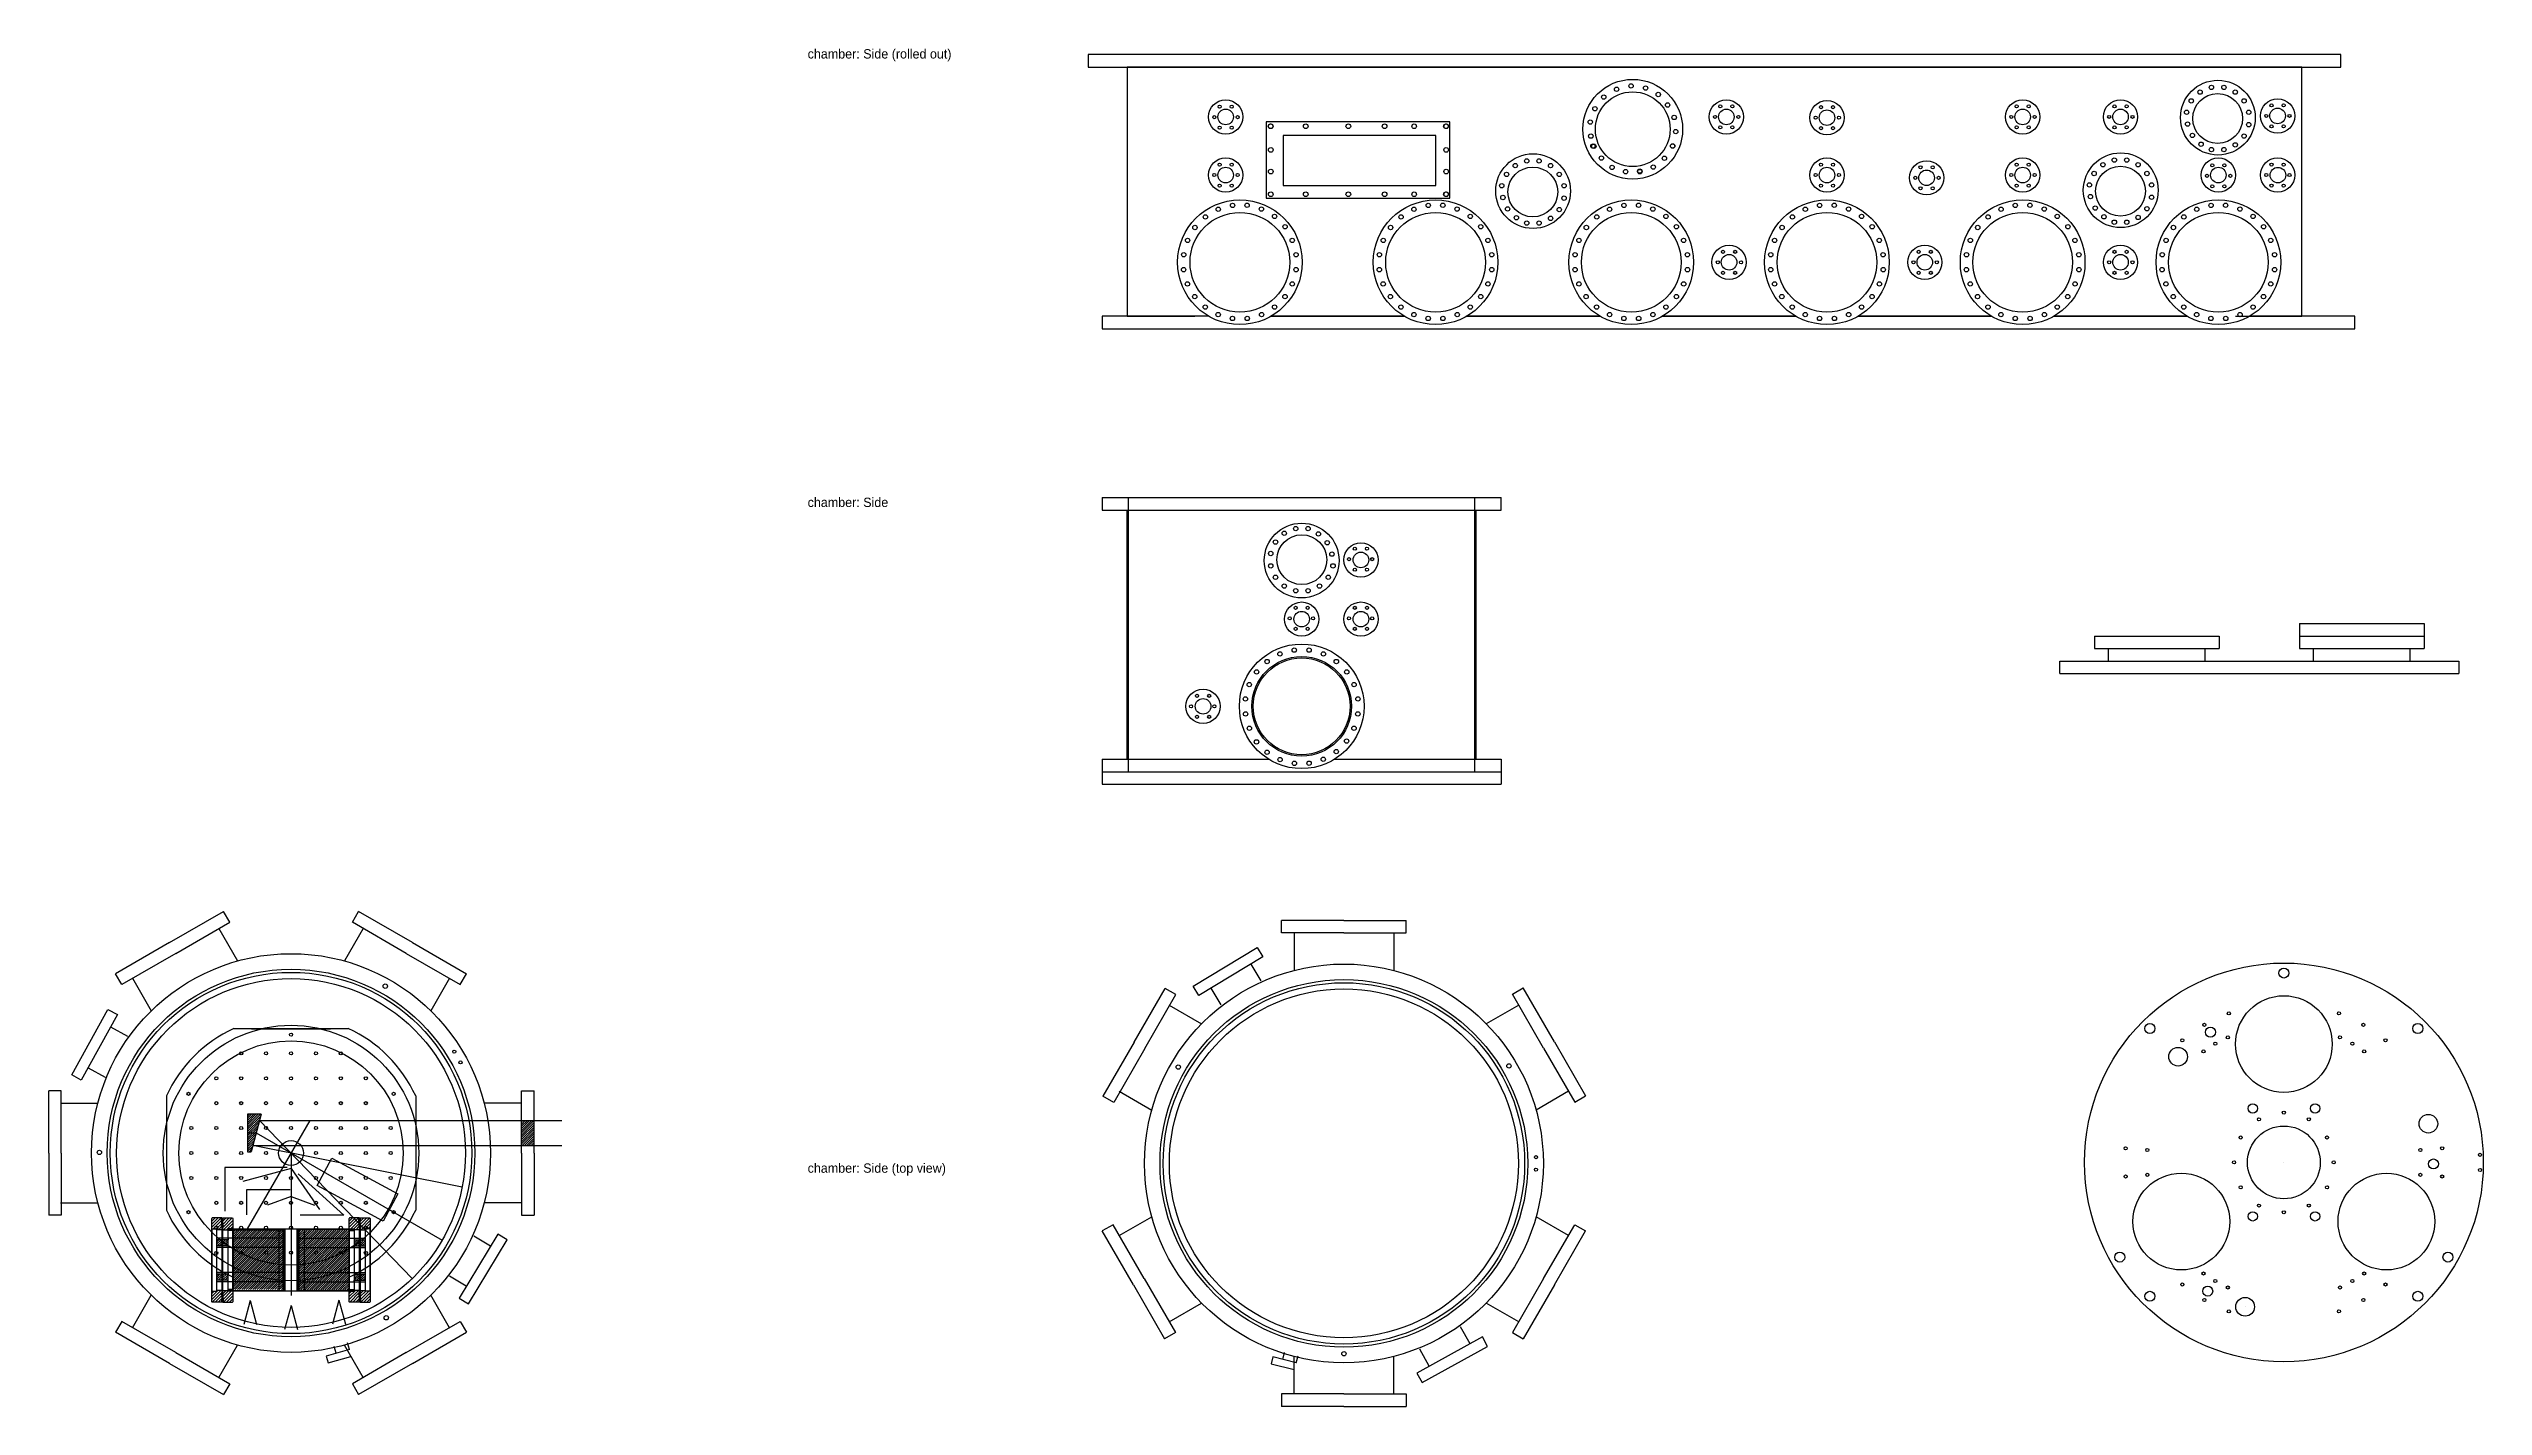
# Model space of a CAD drawing. Header units: inches. Extents: x -116 to 250, y -199 to 80.
# Drawn here: x -116.1 to 79.2, y -29.4 to 79.6 of the extents above; entities that cross this region are included whole.
import ezdxf

# ---------------------------------------------------------------- set-up
doc = ezdxf.new("R2010")
doc.units = ezdxf.units.IN
doc.header["$MEASUREMENT"] = 0
pattern_1 = [(45, (-186.16538, -8.533), (-0.08838835, 0.08838835), [])]
pattern_2 = [(225, (-7.09559, -26.71678), (0.08838835, -0.08838835), [])]

msp = doc.modelspace()

# ---------------------------------------------------------------- texts
at = {"char_height": 0.75, "attachment_point": 1}
for s, insert in [('chamber: Side (rolled out)', (-55.18459, 79.56784)), ('chamber: Side', (-55.18459, 43.56784)), ('chamber: Side (top view)', (-55.18459, -9.87016))]:
    msp.add_mtext_dynamic_manual_height_columns(s, width=50.7552912, gutter_width=1, heights=[0], dxfattribs=dict(at, insert=insert))

# ---------------------------------------------------------------- hatches: boundary and pattern name
h = msp.add_hatch()
h.set_pattern_fill('ANSI31', color=256)
h.paths.add_polyline_path([(-99.01699, -5.92868), (-100.11699, -5.92868), (-100.11699, -7.42868), (-99.41699, -7.42868)])
h.paths.add_polyline_path([(-99.41699, -7.42868), (-100.11699, -7.42868), (-100.11699, -8.92868), (-99.81699, -8.92868)])
h.paths.add_polyline_path([(-77.13049, -6.42868), (-78.13049, -6.42868), (-78.13049, -8.42868), (-77.13049, -8.42868)])
h = msp.add_hatch()
h.set_pattern_fill('ANSI31', color=1)
h.set_pattern_definition(pattern_1)
h.paths.add_polyline_path([(-97.28349, -15.25009), (-101.28349, -15.25009), (-101.28349, -15.87509), (-97.28349, -15.87509)])
h.paths.add_polyline_path([(-97.28349, -15.87509), (-101.28349, -15.87509), (-101.28349, -16.62509), (-97.28349, -16.62509)])
h.paths.add_polyline_path([(-97.28349, -16.62509), (-101.28349, -16.62509), (-101.28349, -17.62509), (-97.28349, -17.62509)])
h.paths.add_polyline_path([(-97.28349, -17.62509), (-101.28349, -17.62509), (-101.28349, -18.62509), (-97.28349, -18.62509)])
h.paths.add_polyline_path([(-97.28349, -18.62509), (-101.28349, -18.62509), (-101.28349, -19.37509), (-97.28349, -19.37509)])
h.paths.add_polyline_path([(-97.28349, -19.37509), (-101.28349, -19.37509), (-101.28349, -20.00008), (-97.28349, -20.00008)])
h = msp.add_hatch()
h.set_pattern_fill('ANSI31', color=1, angle=180)
h.set_pattern_definition(pattern_2)
h.paths.add_polyline_path([(-95.97749, -19.99969), (-91.97749, -19.99969), (-91.97749, -19.37469), (-95.97749, -19.37469)])
h.paths.add_polyline_path([(-95.97749, -19.37469), (-91.97749, -19.37469), (-91.97749, -18.62469), (-95.97749, -18.62469)])
h.paths.add_polyline_path([(-95.97749, -18.62469), (-91.97749, -18.62469), (-91.97749, -17.62469), (-95.97749, -17.62469)])
h.paths.add_polyline_path([(-95.97749, -17.62469), (-91.97749, -17.62469), (-91.97749, -16.62469), (-95.97749, -16.62469)])
h.paths.add_polyline_path([(-95.97749, -16.62469), (-91.97749, -16.62469), (-91.97749, -15.87469), (-95.97749, -15.87469)])
h.paths.add_polyline_path([(-95.97749, -15.87469), (-91.97749, -15.87469), (-91.97749, -15.2497), (-95.97749, -15.2497)])
h = msp.add_hatch()
h.set_pattern_fill('ANSI31', color=256)
h.set_pattern_definition(pattern_1)
h.paths.add_polyline_path([(-102.09349, -16.50009), (-101.68349, -16.50009), (-101.68349, -16.00009), (-102.09349, -16.00009)])
h.paths.add_polyline_path([(-102.19349, -16.50009), (-102.19349, -16.00009), (-102.60349, -16.00009), (-102.60349, -16.50009)])
h.paths.add_polyline_path([(-102.19349, -19.25009), (-102.19349, -18.75009), (-102.60349, -18.75009), (-102.60349, -19.25009)])
h.paths.add_polyline_path([(-101.68349, -18.75009), (-102.09349, -18.75009), (-102.09349, -19.25009), (-101.68349, -19.25009)])
h = msp.add_hatch()
h.set_pattern_fill('ANSI31', color=256, angle=180)
h.set_pattern_definition(pattern_2)
h.paths.add_polyline_path([(-91.16749, -18.74969), (-91.57749, -18.74969), (-91.57749, -19.24969), (-91.16749, -19.24969)])
h.paths.add_polyline_path([(-91.06749, -18.74969), (-91.06749, -19.24969), (-90.65749, -19.24969), (-90.65749, -18.74969)])
h.paths.add_polyline_path([(-91.06749, -15.99969), (-91.06749, -16.49969), (-90.65749, -16.49969), (-90.65749, -15.99969)])
h.paths.add_polyline_path([(-91.57749, -16.49969), (-91.16749, -16.49969), (-91.16749, -15.99969), (-91.57749, -15.99969)])

# ---------------------------------------------------------------- linework, layer by layer
at = {"color": 4}
for p, q in [((-31.54994, 43.56784), (-31.54994, 42.56784)), ((-31.54994, 43.56784), (0.45006, 43.56784)), ((-31.54994, 43.56784), (0.45006, 43.56784)), ((-29.44994, 21.56784), (-29.44994, 43.56784)), ((-1.64994, 21.56784), (-1.64994, 43.56784)), ((0.45006, 42.56784), (0.45006, 43.56784)), ((-31.54994, 42.56784), (0.45006, 42.56784)), ((-29.54994, 22.56784), (-29.54994, 42.56784)), ((-1.54994, 22.56784), (-1.54994, 42.56784)), ((-31.54994, 22.56784), (-18.18385, 22.56784)), ((-31.54994, 22.56784), (-31.54994, 21.56784)), ((-31.54994, 21.56784), (0.45006, 21.56784)), ((-31.54994, 21.56784), (0.45006, 21.56784)), ((-31.54994, 21.56784), (-31.54994, 20.56784)), ((-12.91603, 22.56784), (0.45006, 22.56784)), ((0.45006, 22.56784), (0.45006, 21.56784)), ((0.45006, 21.56784), (0.45006, 20.56784)), ((-31.54994, 20.56784), (0.45006, 20.56784)), ((-12.16244, 9.62984), (-17.16244, 9.62984)), ((-17.16244, 8.62984), (-17.16244, 9.62984)), ((-12.16244, 8.62984), (-17.16244, 8.62984)), ((-16.16244, 8.62984), (-16.16244, 5.62177)), ((-12.16244, 9.62984), (-7.16244, 9.62984)), ((-12.16244, 8.62984), (-7.16244, 8.62984)), ((-8.16244, 8.62984), (-8.16244, 5.62177)), ((-7.16244, 8.62984), (-7.16244, 9.62984)), ((-21.69413, 5.91237), (-21.69413, 5.91237)), ((-19.63678, 6.13269), (-18.82901, 4.79519)), ((-28.99912, -0.1495), (-26.49912, 4.18063)), ((-25.6331, 3.68063), (-26.49912, 4.18063)), ((-22.84678, 4.19404), (-22.03901, 2.85654)), ((1.35903, 3.70997), (2.22505, 4.20997)), ((4.72505, -0.12016), (2.22505, 4.20997)), ((-28.1331, -0.6495), (-25.6331, 3.68063)), ((-26.18391, 2.84394), (-23.57885, 1.33991)), ((1.85903, 2.84394), (-0.74604, 1.33991)), ((1.85903, 2.84394), (-0.74604, 1.33991)), ((3.85903, -0.62016), (1.35903, 3.70997)), ((-28.99912, -0.1495), (-31.49912, -4.47963)), ((-28.1331, -0.6495), (-30.6331, -4.97963)), ((3.85903, -0.62016), (6.35903, -4.95029)), ((4.72505, -0.12016), (7.22505, -4.45029)), ((-30.6331, -4.97963), (-31.49912, -4.47963)), ((-30.18391, -4.08426), (-27.57885, -5.5883)), ((5.85903, -4.08426), (3.25396, -5.5883)), ((5.85903, -4.08426), (3.25396, -5.5883)), ((6.35903, -4.95029), (7.22505, -4.45029)), ((-101.68349, -20.00008), (-101.68349, -15.25009)), ((-101.28349, -15.25009), (-101.68349, -15.25009)), ((-101.28349, -15.25009), (-101.28349, -20.00008)), ((-97.28349, -15.25009), (-97.28349, -20.00008)), ((-97.28349, -15.25009), (-97.21349, -15.25009)), ((-97.28349, -15.25009), (-97.28349, -16.62509)), ((-97.21349, -17.62509), (-97.21349, -15.25009)), ((-96.04749, -17.6247), (-96.04749, -15.2497)), ((-95.97749, -15.2497), (-96.04749, -15.2497)), ((-95.97749, -19.99969), (-95.97749, -15.2497)), ((-91.97749, -19.99969), (-91.97749, -15.2497)), ((-91.97749, -15.2497), (-91.57749, -15.2497)), ((-91.57749, -15.2497), (-91.57749, -19.99969)), ((-30.68391, -14.79003), (-31.54994, -15.29003)), ((-29.04994, -19.62016), (-31.54994, -15.29003)), ((-28.18391, -19.12016), (-30.68391, -14.79003)), ((-30.18391, -15.65606), (-27.57885, -14.15203)), ((5.85903, -15.65606), (3.25396, -14.15203)), ((5.85903, -15.65606), (3.25396, -14.15203)), ((3.85903, -19.12016), (6.35903, -14.79003)), ((4.72505, -19.62016), (7.22505, -15.29003)), ((6.35903, -14.79003), (7.22505, -15.29003)), ((-97.28349, -15.87509), (-101.68349, -15.87509)), ((-97.28349, -16.62509), (-101.68349, -16.62509)), ((-97.28349, -15.87509), (-101.28349, -15.87509)), ((-95.97749, -15.87469), (-91.57749, -15.87469)), ((-95.97749, -16.62469), (-91.57749, -16.62469)), ((-97.28349, -18.62509), (-101.68349, -18.62509)), ((-97.28349, -19.37509), (-101.68349, -19.37509)), ((-97.21349, -17.62508), (-97.21349, -20.00008)), ((-96.04749, -17.62469), (-96.04749, -19.99969)), ((-95.97749, -19.99969), (-95.97749, -18.62469)), ((-95.97749, -18.62469), (-91.57749, -18.62469)), ((-95.97749, -19.37469), (-91.57749, -19.37469)), ((-95.97749, -19.37469), (-91.97749, -19.37469)), ((-28.18391, -19.12016), (-25.68391, -23.45029)), ((3.85903, -19.12016), (1.35903, -23.45029)), ((-101.28349, -20.00008), (-101.68349, -20.00008)), ((-97.28349, -20.00008), (-97.21349, -20.00008)), ((-95.97749, -19.99969), (-96.04749, -19.99969)), ((-91.97749, -19.99969), (-91.57749, -19.99969)), ((-29.04994, -19.62016), (-26.54994, -23.95029)), ((-26.18391, -22.58426), (-23.57885, -21.08023)), ((1.85903, -22.58426), (-0.74604, -21.08023)), ((1.85903, -22.58426), (-0.74604, -21.08023)), ((4.72505, -19.62016), (2.22505, -23.95029)), ((-2.04073, -24.34455), (-2.79516, -22.97625)), ((-25.68391, -23.45029), (-26.54994, -23.95029)), ((-17.07103, -25.59937), (-16.9336, -25.05391)), ((-16.16244, -28.37016), (-16.16244, -25.3621)), ((-15.98012, -25.87423), (-15.84269, -25.32877)), ((-8.16244, -28.37016), (-8.16244, -25.3621)), ((-5.32465, -26.15518), (-6.07908, -24.78687)), ((1.35903, -23.45029), (2.22505, -23.95029)), ((-12.16244, -28.37016), (-17.16244, -28.37016)), ((-17.16244, -28.37016), (-17.16244, -29.37016)), ((-12.16244, -28.37016), (-7.16244, -28.37016)), ((-7.16244, -28.37016), (-7.16244, -29.37016)), ((-12.16244, -29.37016), (-17.16244, -29.37016)), ((-12.16244, -29.37016), (-7.16244, -29.37016))]:
    msp.add_line(p, q, dxfattribs=at)
at = {"color": 1}
for p, q in [((64.51189, 33.45596), (74.51189, 33.45596)), ((64.51189, 33.45596), (64.51189, 32.45596)), ((74.51189, 33.45596), (74.51189, 32.45596)), ((48.0574, 32.45596), (58.0574, 32.45596)), ((48.0574, 32.45596), (48.0574, 31.45596)), ((48.0574, 31.45596), (58.0574, 31.45596)), ((49.1774, 30.45596), (49.1774, 31.45596)), ((56.9374, 30.45596), (56.9374, 31.45596)), ((58.0574, 32.45596), (58.0574, 31.45596)), ((64.51189, 32.45596), (74.51189, 32.45596)), ((64.51189, 32.45596), (64.51189, 31.45596)), ((64.51189, 32.45596), (74.51189, 32.45596)), ((64.51189, 31.45596), (74.51189, 31.45596)), ((65.63189, 30.45596), (65.63189, 31.45596)), ((73.39189, 30.45596), (73.39189, 31.45596)), ((74.51189, 32.45596), (74.51189, 31.45596)), ((45.28465, 30.45596), (77.28465, 30.45596)), ((45.28465, 29.45596), (45.28465, 30.45596)), ((45.28465, 29.45596), (77.28465, 29.45596)), ((77.28465, 30.45596), (77.28465, 29.45596)), ((-99.15032, -6.42868), (-74.91699, -6.42868)), ((-99.15032, -6.42868), (-86.90201, -19.10397)), ((-99.68366, -8.42868), (-74.91699, -8.42868)), ((-82.89981, -11.7692), (-99.68366, -8.42868)), ((63.24707, -9.7903), (63.24707, -9.7903)), ((60.14125, -21.38141), (60.14125, -21.38141))]:
    msp.add_line(p, q, dxfattribs=at)
for p, q in [((-106.38049, 7.85114), (-102.05036, 10.35114)), ((-101.55036, 9.48511), (-102.05036, 10.35114)), ((-91.71061, 9.48511), (-91.21061, 10.35114)), ((-86.88049, 7.85114), (-91.21061, 10.35114)), ((-106.38049, 7.85114), (-110.71061, 5.35114)), ((-105.88049, 6.98511), (-101.55036, 9.48511)), ((-102.41639, 8.98511), (-100.91235, 6.38005)), ((-90.84459, 8.98511), (-92.34862, 6.38005)), ((-90.84459, 8.98511), (-92.34862, 6.38005)), ((-87.38049, 6.98511), (-91.71061, 9.48511)), ((-86.88049, 7.85114), (-82.55036, 5.35114)), ((-105.88049, 6.98511), (-110.21061, 4.48511)), ((-87.38049, 6.98511), (-83.05036, 4.48511)), ((-110.21061, 4.48511), (-110.71061, 5.35114)), ((-109.34459, 4.98511), (-107.84056, 2.38005)), ((-83.91639, 4.98511), (-85.42042, 2.38005)), ((-83.91639, 4.98511), (-85.42042, 2.38005)), ((-83.05036, 4.48511), (-82.55036, 5.35114)), ((-111.10488, 1.08536), (-109.73658, 0.33093)), ((-101.21306, 0.96364), (-92.04791, 0.96364)), ((-93.45399, 0.90544), (-99.80699, 0.90544)), ((-112.77644, -0.13413), (-112.77644, -0.13413)), ((-112.9155, -2.19857), (-111.5472, -2.95299)), ((-116.07181, -9.03636), (-116.07181, -4.03636)), ((-115.07181, -4.03636), (-116.07181, -4.03636)), ((-115.13049, -5.03636), (-112.12242, -5.03636)), ((-115.07181, -9.03636), (-115.07181, -4.03636)), ((-106.63049, -4.45378), (-106.63049, -13.61893)), ((-86.63049, -4.45378), (-86.63049, -13.61893)), ((-78.13049, -5.03636), (-81.13855, -5.03636)), ((-78.13049, -5.03636), (-81.13855, -5.03636)), ((-78.13049, -9.03636), (-78.13049, -4.03636)), ((-78.13049, -4.03636), (-77.13049, -4.03636)), ((-77.13049, -9.03636), (-77.13049, -4.03636)), ((-95.12494, -6.42868), (-100.14293, -15.12009)), ((-99.41507, -7.42868), (-84.50613, -16.03636)), ((-116.07181, -9.03636), (-116.07181, -14.03636)), ((-115.07181, -9.03636), (-115.07181, -14.03636)), ((-96.63049, -9.03636), (-96.63049, -20.47959)), ((-78.13049, -9.03636), (-78.13049, -14.03636)), ((-77.13049, -9.03636), (-77.13049, -14.03636)), ((-96.94401, -10.19307), (-101.94401, -10.19307)), ((-101.94401, -10.19307), (-101.94401, -13.69307)), ((-96.63049, -10.28636), (-100.49419, -11.32163)), ((-96.63049, -10.28636), (-94.33618, -13.56296)), ((-96.05674, -10.70152), (-92.39511, -14.03227)), ((-115.13049, -13.03636), (-112.12242, -13.03636)), ((-96.71041, -11.99994), (-100.21041, -11.99994)), ((-100.21041, -11.99994), (-100.21041, -13.99994)), ((-96.63049, -12.53638), (-98.50987, -13.22042)), ((-96.63049, -12.53638), (-94.7511, -13.22042)), ((-78.13049, -13.03636), (-81.13855, -13.03636)), ((-78.13049, -13.03636), (-81.13855, -13.03636)), ((-115.07181, -14.03636), (-116.07181, -14.03636)), ((-102.14349, -14.28024), (-102.14349, -17.62509)), ((-101.68349, -15.19009), (-97.21349, -15.19009)), ((-101.33349, -15.12009), (-97.21349, -15.12009)), ((-97.28349, -15.25009), (-97.28349, -15.87509)), ((-97.21349, -15.12009), (-97.13049, -15.1197)), ((-97.21349, -17.62508), (-97.21349, -15.19009)), ((-97.21349, -15.19009), (-97.21349, -17.62509)), ((-97.13049, -15.1197), (-97.13049, -20.13008)), ((-96.13049, -20.13008), (-96.13049, -15.1197)), ((-96.13049, -15.1197), (-96.04749, -15.1197)), ((-96.13049, -15.1197), (-96.13049, -17.6249)), ((-96.04749, -15.1197), (-91.92749, -15.11969)), ((-96.04749, -17.6247), (-96.04749, -15.18969)), ((-91.57749, -15.18969), (-96.04749, -15.18969)), ((-92.39511, -14.03227), (-95.89511, -14.03227)), ((-78.13049, -14.03636), (-77.13049, -14.03636)), ((-101.68349, -15.87509), (-102.60349, -15.87509)), ((-101.68349, -16.00009), (-102.60349, -16.00009)), ((-101.68349, -16.50009), (-102.60349, -16.50009)), ((-101.68349, -16.62509), (-102.60349, -16.62509)), ((-101.68349, -15.87509), (-101.68349, -16.00009)), ((-101.68349, -16.62509), (-101.68349, -16.50009)), ((-91.57749, -15.87469), (-91.57749, -15.99969)), ((-91.57749, -15.87469), (-90.65749, -15.87469)), ((-91.57749, -15.99969), (-90.65749, -15.99969)), ((-91.57749, -16.62469), (-91.57749, -16.49969)), ((-91.57749, -16.49969), (-90.65749, -16.49969)), ((-91.57749, -16.62469), (-90.65749, -16.62469)), ((-80.62763, -16.51069), (-81.96513, -15.70292)), ((-101.68349, -18.62509), (-102.60349, -18.62509)), ((-101.68349, -18.75009), (-102.60349, -18.75009)), ((-101.68349, -19.25009), (-102.60349, -19.25009)), ((-101.68349, -19.37509), (-102.60349, -19.37509)), ((-101.68349, -18.62509), (-101.68349, -18.75009)), ((-101.68349, -19.37509), (-101.68349, -19.25009)), ((-97.21349, -17.62508), (-97.21349, -20.06009)), ((-96.04749, -20.05969), (-96.04749, -17.62469)), ((-96.04749, -17.6247), (-96.04749, -20.05969)), ((-95.97749, -19.99969), (-95.97749, -19.37469)), ((-91.57749, -18.62469), (-91.57749, -18.74969)), ((-91.57749, -18.62469), (-90.65749, -18.62469)), ((-91.57749, -18.74969), (-90.65749, -18.74969)), ((-91.57749, -19.37469), (-91.57749, -19.24969)), ((-91.57749, -19.24969), (-90.65749, -19.24969)), ((-91.57749, -19.37469), (-90.65749, -19.37469)), ((-91.11749, -20.96954), (-91.11749, -17.62469)), ((-82.56628, -19.7207), (-83.90378, -18.91293)), ((-109.34459, -23.05783), (-107.84056, -20.45276)), ((-101.68349, -20.06009), (-97.21349, -20.06009)), ((-97.21349, -20.13008), (-101.33349, -20.13009)), ((-99.90876, -20.87757), (-100.4264, -22.80942)), ((-99.90876, -20.87757), (-99.39112, -22.80942)), ((-97.13049, -20.13008), (-97.21349, -20.13008)), ((-96.63049, -21.27797), (-97.14813, -23.20982)), ((-96.63049, -21.27797), (-96.11285, -23.20982)), ((-96.04749, -20.12969), (-96.13049, -20.13008)), ((-91.57749, -20.05969), (-96.04749, -20.05969)), ((-91.92749, -20.12969), (-96.04749, -20.12969)), ((-92.78853, -20.84791), (-93.30617, -22.77976)), ((-92.78853, -20.84791), (-92.27089, -22.77976)), ((-83.91639, -23.05783), (-85.42042, -20.45276)), ((-110.21061, -22.55783), (-110.71061, -23.42385)), ((-106.38049, -25.92385), (-110.71061, -23.42385)), ((-105.88049, -25.05783), (-110.21061, -22.55783)), ((-87.38049, -25.05783), (-83.05036, -22.55783)), ((-86.88049, -25.92385), (-82.55036, -23.42385)), ((-83.05036, -22.55783), (-82.55036, -23.42385)), ((-105.88049, -25.05783), (-101.55036, -27.55783)), ((-102.41639, -27.05783), (-100.91235, -24.45276)), ((-93.01684, -25.11254), (-93.17055, -24.57145)), ((-90.84459, -27.05783), (-92.34862, -24.45276)), ((-91.93466, -24.80512), (-92.08837, -24.26403)), ((-87.38049, -25.05783), (-91.71061, -27.55783)), ((-106.38049, -25.92385), (-102.05036, -28.42385)), ((-86.88049, -25.92385), (-91.21061, -28.42385)), ((-101.55036, -27.55783), (-102.05036, -28.42385)), ((-91.71061, -27.55783), (-91.21061, -28.42385))]:
    msp.add_line(p, q)
at = {"color": 2}
for p, q in [((-99.01699, -5.92868), (-100.11699, -5.92868)), ((-100.11699, -5.92868), (-100.11699, -8.92868)), ((-100.11699, -5.92868), (-100.11699, -7.42868)), ((-100.11699, -7.42868), (-99.41507, -7.42868)), ((-99.01699, -5.92868), (-99.81699, -8.92868)), ((-100.11699, -8.92868), (-99.81699, -8.92868))]:
    msp.add_line(p, q, dxfattribs=at)
at = {"color": 2, "linetype": 'Continuous'}
for p, q in [((-102.2363, -14.25009), (-102.98349, -14.99728)), ((-102.47786, -14.25009), (-102.98349, -14.75572)), ((-102.71942, -14.25009), (-102.98349, -14.51416)), ((-102.20136, -14.45671), (-102.86474, -15.12009)), ((-102.18934, -14.68624), (-102.62319, -15.12009)), ((-102.17806, -14.91653), (-102.45163, -15.19009)), ((-102.19349, -15.17351), (-102.21007, -15.19009)), ((-102.10208, -14.77099), (-101.58118, -14.25009)), ((-102.09349, -15.00395), (-101.33962, -14.25009)), ((-102.08872, -14.51607), (-101.82274, -14.25009)), ((-102.07536, -14.26115), (-102.0643, -14.25009)), ((-102.03806, -15.19009), (-101.30349, -14.45551)), ((-101.7965, -15.19009), (-101.30349, -14.69707)), ((-101.48495, -15.12009), (-101.30349, -14.93863)), ((-91.2103, -14.24969), (-91.95749, -14.99687)), ((-91.45186, -14.24969), (-91.95749, -14.75532)), ((-91.69342, -14.24969), (-91.95749, -14.51376)), ((-91.17537, -14.45631), (-91.83875, -15.11969)), ((-91.16334, -14.68584), (-91.59719, -15.11969)), ((-91.15207, -14.91613), (-91.42563, -15.18969)), ((-91.16749, -15.17311), (-91.18407, -15.18969)), ((-91.07608, -14.77058), (-90.55518, -14.24968)), ((-91.06749, -15.00355), (-90.31362, -14.24968)), ((-91.06272, -14.51567), (-90.79674, -14.24968)), ((-91.04936, -14.26075), (-91.0383, -14.24968)), ((-91.01206, -15.18968), (-90.27749, -14.45511)), ((-90.77051, -15.18968), (-90.27749, -14.69666)), ((-90.45895, -15.11968), (-90.27749, -14.93822)), ((-102.24891, -20.06009), (-102.98349, -20.79467)), ((-102.49047, -20.06009), (-102.98349, -20.55311)), ((-102.80203, -20.13009), (-102.98349, -20.31156)), ((-102.19349, -20.24623), (-102.94735, -21.00009)), ((-102.18489, -20.47919), (-102.70579, -21.00009)), ((-102.19825, -20.73411), (-102.46423, -21.00009)), ((-102.21161, -20.98903), (-102.22268, -21.00009)), ((-102.10891, -20.33365), (-101.83534, -20.06009)), ((-102.09764, -20.56394), (-101.66379, -20.13009)), ((-102.09349, -20.07667), (-102.0769, -20.06009)), ((-102.08561, -20.79347), (-101.42223, -20.13009)), ((-102.05067, -21.00009), (-101.30349, -20.2529)), ((-101.80911, -21.00009), (-101.30349, -20.49446)), ((-101.56755, -21.00009), (-101.30349, -20.73602)), ((-91.22291, -20.05969), (-91.95749, -20.79427)), ((-91.46447, -20.05969), (-91.95749, -20.55271)), ((-91.77603, -20.12969), (-91.95749, -20.31115)), ((-91.16749, -20.24583), (-91.92135, -20.99969)), ((-91.1589, -20.47879), (-91.67979, -20.99969)), ((-91.17226, -20.73371), (-91.43824, -20.99969)), ((-91.18561, -20.98863), (-91.19668, -20.99969)), ((-91.08291, -20.33325), (-90.80935, -20.05968)), ((-91.07164, -20.56354), (-90.63779, -20.12968)), ((-91.06749, -20.07627), (-91.0509, -20.05968)), ((-91.05961, -20.79306), (-90.39623, -20.12968)), ((-91.02467, -20.99968), (-90.27749, -20.2525)), ((-90.78311, -20.99968), (-90.27749, -20.49406)), ((-90.54155, -20.99968), (-90.27749, -20.73562))]:
    msp.add_line(p, q, dxfattribs=at)
at = {"color": 7, "linetype": 'Continuous'}
for p, q in [((-102.95349, -14.25009), (-102.98349, -14.28009)), ((-102.98349, -20.97009), (-102.98349, -14.28009)), ((-102.98349, -15.09009), (-102.95349, -15.12009)), ((-102.21219, -14.25009), (-102.95349, -14.25009)), ((-102.95349, -15.12009), (-102.60349, -15.12009)), ((-102.95349, -20.13009), (-102.95349, -15.12009)), ((-102.60349, -15.12009), (-102.60349, -20.13009)), ((-102.19349, -15.19009), (-102.60349, -15.19009)), ((-102.18153, -14.83509), (-102.21219, -14.25009)), ((-102.17349, -14.25024), (-102.21219, -14.25024)), ((-102.2077, -14.83509), (-102.18153, -14.83509)), ((-102.2077, -14.83509), (-102.16949, -14.94009)), ((-102.19349, -14.94009), (-102.16949, -14.94009)), ((-102.19349, -14.94009), (-102.19349, -20.31009)), ((-102.18153, -14.83527), (-102.14349, -14.83527)), ((-102.17349, -14.25024), (-102.14349, -14.28024)), ((-102.16949, -14.94009), (-102.16949, -20.31009)), ((-102.14349, -14.28023), (-102.11349, -14.25023)), ((-102.14349, -14.28023), (-102.14349, -20.96994)), ((-102.14349, -20.96995), (-102.14349, -14.28024)), ((-102.10545, -14.83526), (-102.14349, -14.83526)), ((-102.07927, -14.83509), (-102.11749, -14.94009)), ((-102.11749, -20.31009), (-102.11749, -14.94009)), ((-102.09349, -14.94009), (-102.11749, -14.94009)), ((-102.11349, -14.25023), (-102.07479, -14.25023)), ((-102.10544, -14.83509), (-102.07478, -14.25009)), ((-102.07927, -14.83509), (-102.10544, -14.83509)), ((-102.09349, -20.31009), (-102.09349, -14.94009)), ((-102.09349, -15.19009), (-101.68349, -15.19009)), ((-102.07478, -14.25009), (-101.33349, -14.25009)), ((-101.68349, -20.13009), (-101.68349, -15.12009)), ((-101.33349, -15.12009), (-101.68349, -15.12009)), ((-101.33349, -14.25009), (-101.30349, -14.28009)), ((-101.30349, -15.09009), (-101.33349, -15.12009)), ((-101.33349, -15.12009), (-101.33349, -20.13009)), ((-101.30349, -14.28009), (-101.30349, -20.97009)), ((-91.92749, -14.24969), (-91.95749, -14.27969)), ((-91.95749, -20.96969), (-91.95749, -14.27969)), ((-91.95749, -15.08969), (-91.92749, -15.11969)), ((-91.18619, -14.24969), (-91.92749, -14.24969)), ((-91.92749, -15.11969), (-91.57749, -15.11969)), ((-91.92749, -20.12969), (-91.92749, -15.11969)), ((-91.57749, -15.11969), (-91.57749, -20.12969)), ((-91.16749, -15.18969), (-91.57749, -15.18969)), ((-91.15554, -14.83469), (-91.18619, -14.24969)), ((-91.14749, -14.24984), (-91.18619, -14.24984)), ((-91.1817, -14.83469), (-91.15554, -14.83469)), ((-91.1817, -14.83469), (-91.14349, -14.93969)), ((-91.16749, -14.93969), (-91.14349, -14.93969)), ((-91.16749, -14.93969), (-91.16749, -20.30969)), ((-91.15553, -14.83487), (-91.11749, -14.83487)), ((-91.14749, -14.24984), (-91.11749, -14.27984)), ((-91.14349, -14.93969), (-91.14349, -20.30969)), ((-91.11749, -14.27983), (-91.08749, -14.24983)), ((-91.11749, -14.27983), (-91.11749, -20.96954)), ((-91.11749, -20.96955), (-91.11749, -14.27984)), ((-91.07945, -14.83486), (-91.11749, -14.83486)), ((-91.05327, -14.83468), (-91.09149, -14.93968)), ((-91.09149, -20.30968), (-91.09149, -14.93968)), ((-91.06749, -14.93968), (-91.09149, -14.93968)), ((-91.08749, -14.24983), (-91.04879, -14.24983)), ((-91.07944, -14.83468), (-91.04878, -14.24968)), ((-91.05327, -14.83468), (-91.07944, -14.83468)), ((-91.06749, -20.30968), (-91.06749, -14.93968)), ((-91.06749, -15.18968), (-90.65749, -15.18968)), ((-91.04878, -14.24968), (-90.30749, -14.24968)), ((-90.65749, -20.12968), (-90.65749, -15.11968)), ((-90.30749, -15.11968), (-90.65749, -15.11968)), ((-90.30749, -14.24968), (-90.27749, -14.27968)), ((-90.27749, -15.08968), (-90.30749, -15.11968)), ((-90.30749, -15.11968), (-90.30749, -20.12968)), ((-90.27749, -14.27968), (-90.27749, -20.96968)), ((-102.98349, -20.16009), (-102.95349, -20.13009)), ((-102.95349, -21.00009), (-102.98349, -20.97009)), ((-102.95349, -20.13009), (-102.60349, -20.13009)), ((-102.21219, -21.00009), (-102.95349, -21.00009)), ((-102.19349, -20.06009), (-102.60349, -20.06009)), ((-102.18153, -20.41509), (-102.21219, -21.00009)), ((-102.17349, -20.99995), (-102.21219, -20.99995)), ((-102.2077, -20.41509), (-102.16949, -20.31009)), ((-102.2077, -20.41509), (-102.18153, -20.41509)), ((-102.19349, -20.31009), (-102.16949, -20.31009)), ((-102.18153, -20.41492), (-102.14349, -20.41492)), ((-102.14349, -20.96995), (-102.17349, -20.99995)), ((-102.10545, -20.41491), (-102.14349, -20.41491)), ((-102.11349, -20.99994), (-102.14349, -20.96994)), ((-102.09349, -20.31009), (-102.11749, -20.31009)), ((-102.07927, -20.41509), (-102.11749, -20.31009)), ((-102.11349, -20.99994), (-102.07479, -20.99994)), ((-102.07927, -20.41509), (-102.10544, -20.41509)), ((-102.10544, -20.41509), (-102.07478, -21.00009)), ((-102.09349, -20.06009), (-101.68349, -20.06009)), ((-102.07478, -21.00009), (-101.33349, -21.00009)), ((-101.33349, -20.13009), (-101.68349, -20.13009)), ((-101.30349, -20.16009), (-101.33349, -20.13009)), ((-101.33349, -21.00009), (-101.30349, -20.97009)), ((-91.95749, -20.15969), (-91.92749, -20.12969)), ((-91.92749, -20.99969), (-91.95749, -20.96969)), ((-91.92749, -20.12969), (-91.57749, -20.12969)), ((-91.18619, -20.99969), (-91.92749, -20.99969)), ((-91.16749, -20.05969), (-91.57749, -20.05969)), ((-91.15554, -20.41469), (-91.18619, -20.99969)), ((-91.14749, -20.99955), (-91.18619, -20.99955)), ((-91.1817, -20.41469), (-91.14349, -20.30969)), ((-91.1817, -20.41469), (-91.15554, -20.41469)), ((-91.16749, -20.30969), (-91.14349, -20.30969)), ((-91.15553, -20.41452), (-91.11749, -20.41452)), ((-91.11749, -20.96955), (-91.14749, -20.99955)), ((-91.07945, -20.41451), (-91.11749, -20.41451)), ((-91.08749, -20.99954), (-91.11749, -20.96954)), ((-91.06749, -20.30968), (-91.09149, -20.30968)), ((-91.05327, -20.41468), (-91.09149, -20.30968)), ((-91.08749, -20.99954), (-91.04879, -20.99954)), ((-91.05327, -20.41468), (-91.07944, -20.41468)), ((-91.07944, -20.41468), (-91.04878, -20.99968)), ((-91.06749, -20.05968), (-90.65749, -20.05968)), ((-91.04878, -20.99968), (-90.30749, -20.99968)), ((-90.30749, -20.12968), (-90.65749, -20.12968)), ((-90.27749, -20.15968), (-90.30749, -20.12968)), ((-90.30749, -20.99968), (-90.27749, -20.96968))]:
    msp.add_line(p, q, dxfattribs=at)
at = {"color": 4}
for points in [[(67.82631, 79.13124), (-32.67369, 79.13124), (-32.67369, 78.13124), (67.82631, 78.13124)], [(-3.65124, 73.72303), (-18.40124, 73.72303), (-18.40124, 67.59803), (-3.65124, 67.59803)], [(-4.7978, 72.63124), (-17.0478, 72.63124), (-17.0478, 68.63124), (-4.7978, 68.63124)], [(-18.67378, 6.71429), (-23.80979, 3.61245), (-24.26214, 4.36145), (-19.12613, 7.46329)], [(-1.05555, -23.80137), (-6.30983, -26.69836), (-5.88735, -27.46461), (-0.63308, -24.56761)]]:
    msp.add_lwpolyline(points, close=True, dxfattribs=at)
for points in [[(59.36754, 58.13124), (64.70131, 58.13124), (64.70131, 78.13124), (-29.54869, 78.13124), (-29.54869, 58.13124), (-24.13166, 58.13124)], [(-23.0079, 58.13124), (-31.54994, 58.13124), (-31.54994, 57.13124), (68.95006, 57.13124), (68.95006, 58.13124), (60.49129, 58.13124)], [(-7.3079, 58.13124), (-18.00871, 58.13124)], [(-18.00871, 58.13124), (-7.3079, 58.13124)], [(8.3921, 58.13124), (-2.30871, 58.13124)], [(-2.30871, 58.13124), (8.3921, 58.13124)], [(24.0921, 58.13124), (13.39129, 58.13124)], [(13.39129, 58.13124), (24.0921, 58.13124)], [(39.7921, 58.13124), (29.09129, 58.13124)], [(29.09129, 58.13124), (39.7921, 58.13124)], [(55.4921, 58.13124), (44.79129, 58.13124)], [(44.79129, 58.13124), (55.4921, 58.13124)], [(-15.98012, -25.87423), (-17.8589, -25.40086), (-17.99633, -25.94631), (-16.16244, -26.40837)]]:
    msp.add_lwpolyline(points, dxfattribs=at)
for points in [[(-110.56169, 2.07053), (-113.45869, -3.18374), (-114.22494, -2.76126), (-111.32794, 2.49301)], [(-93.34458, -9.46018), (-88.06429, -12.32443), (-89.24491, -14.50094), (-94.52521, -11.63668)], [(-97.58214, -15.12048), (-95.58214, -15.12048), (-95.58214, -20.12048), (-97.58214, -20.12048)], [(-80.04604, -15.54769), (-83.14788, -20.6837), (-82.39887, -21.13605), (-79.29704, -16.00004)]]:
    msp.add_lwpolyline(points, close=True)
msp.add_lwpolyline([(-91.93466, -24.80512), (-93.79842, -25.33456), (-93.64471, -25.87565), (-91.82549, -25.35886)])
for centre, radius in [((11.0092, 73.14294), 4), ((9.70969, 76.34467), 0.175), ((9.70969, 76.34467), 0.175), ((10.87365, 76.61347), 0.175), ((12.03963, 76.44112), 0.175), ((57.95219, 74.07227), 3), ((56.52188, 76.11924), 0.175), ((57.43921, 76.49921), 0.175), ((58.43213, 76.49921), 0.175), ((59.34946, 76.11924), 0.175), ((-21.6483, 74.13124), 1.375), ((-22.5577, 74.10654), 0.125), ((-21.6483, 74.13124), 0.625), ((-22.13491, 74.94937), 0.125), ((-21.1617, 74.94937), 0.125), ((-20.68749, 74.10654), 0.125), ((7.97161, 74.79), 0.175), ((11.0092, 73.14294), 3), ((8.68764, 75.72622), 0.175), ((13.05435, 75.9281), 0.175), ((13.80894, 75.08664), 0.175), ((13.80894, 75.08664), 0.175), ((14.33355, 74.08552), 0.175), ((18.52039, 74.13124), 1.375), ((17.611, 74.13124), 0.125), ((18.52039, 74.13124), 0.625), ((18.03379, 74.97407), 0.125), ((19.007, 74.97407), 0.125), ((19.48121, 74.13124), 0.125), ((26.5917, 74.06874), 1.375), ((26.5917, 74.06874), 0.625), ((26.10509, 74.91157), 0.125), ((27.0783, 74.91157), 0.125), ((42.2917, 74.13124), 1.375), ((41.3823, 74.13124), 0.125), ((42.2917, 74.13124), 0.625), ((41.80509, 74.97407), 0.125), ((42.7783, 74.97407), 0.125), ((43.25251, 74.13124), 0.125), ((50.1417, 74.13124), 1.375), ((49.2323, 74.13124), 0.125), ((50.1417, 74.13124), 0.625), ((49.65509, 74.97407), 0.125), ((50.6283, 74.97407), 0.125), ((51.10251, 74.13124), 0.125), ((55.43981, 74.49981), 0.175), ((55.81978, 75.41715), 0.175), ((57.93567, 74.00335), 2), ((60.05156, 75.41715), 0.175), ((60.43153, 74.49981), 0.175), ((62.7417, 74.2116), 1.375), ((61.8323, 74.2116), 0.125), ((62.7417, 74.2116), 0.625), ((62.25509, 75.05443), 0.125), ((63.2283, 75.05443), 0.125), ((63.70251, 74.2116), 0.125), ((-22.13491, 73.26372), 0.125), ((-21.1617, 73.26372), 0.125), ((-18.04655, 73.37875), 0.1875), ((-18.02847, 73.37875), 0.1875), ((-15.22524, 73.37875), 0.1875), ((-11.8071, 73.37875), 0.1875), ((-8.89536, 73.37875), 0.1875), ((-6.52618, 73.37875), 0.1875), ((-3.97614, 73.37875), 0.1875), ((-3.97614, 73.37875), 0.1875), ((-3.97614, 73.37875), 0.1875), ((-3.95806, 73.37875), 0.1875), ((7.60147, 73.71489), 0.175), ((7.64678, 72.58555), 0.175), ((7.64678, 72.58555), 0.175), ((14.4595, 72.95548), 0.175), ((18.03379, 73.28842), 0.125), ((19.007, 73.28842), 0.125), ((25.6823, 74.06874), 0.125), ((26.10509, 73.22592), 0.125), ((27.0783, 73.22592), 0.125), ((27.55251, 74.06874), 0.125), ((41.80509, 73.28842), 0.125), ((42.7783, 73.28842), 0.125), ((49.65509, 73.28842), 0.125), ((50.6283, 73.28842), 0.125), ((55.52524, 73.55929), 0.175), ((55.90521, 72.64196), 0.175), ((60.05156, 72.58956), 0.175), ((60.43153, 73.5069), 0.175), ((62.25509, 73.36878), 0.125), ((63.2283, 73.36878), 0.125), ((-21.6483, 69.4616), 1.375), ((-22.13491, 70.30443), 0.125), ((-21.1617, 70.30443), 0.125), ((-18.02847, 71.48135), 0.1875), ((-3.95806, 71.48135), 0.1875), ((3.0167, 68.17393), 3), ((1.58639, 70.22091), 0.175), ((2.50372, 70.60088), 0.175), ((3.49664, 70.60088), 0.175), ((4.41397, 70.22091), 0.175), ((7.81128, 71.78784), 0.175), ((7.88858, 71.77244), 0.175), ((8.49319, 70.8253), 0.175), ((13.55469, 70.80623), 0.175), ((14.20711, 71.78784), 0.175), ((14.21204, 71.80075), 0.175), ((14.21341, 71.80281), 0.175), ((26.5917, 69.4616), 1.375), ((26.10509, 70.30443), 0.125), ((27.0783, 70.30443), 0.125), ((34.58658, 69.24261), 1.375), ((42.2917, 69.4616), 1.375), ((41.80509, 70.30443), 0.125), ((42.7783, 70.30443), 0.125), ((50.15822, 68.24285), 3), ((48.72791, 70.28982), 0.175), ((49.64524, 70.66979), 0.175), ((50.63815, 70.66979), 0.175), ((51.55549, 70.28982), 0.175), ((56.60731, 71.93986), 0.175), ((57.9917, 69.4616), 1.375), ((57.43921, 71.50749), 0.175), ((57.50509, 70.24193), 0.125), ((58.43213, 71.50749), 0.175), ((58.4783, 70.24193), 0.125), ((59.34946, 71.88747), 0.175), ((62.7417, 69.4616), 1.375), ((62.25509, 70.30443), 0.125), ((63.2283, 70.30443), 0.125), ((-22.5577, 69.4616), 0.125), ((-21.6483, 69.4616), 0.625), ((-22.13491, 68.61878), 0.125), ((-21.1617, 68.61878), 0.125), ((-20.68749, 69.4616), 0.125), ((-18.02847, 69.74658), 0.1875), ((-3.95806, 69.74658), 0.1875), ((0.50432, 68.60148), 0.175), ((0.88429, 69.51881), 0.175), ((3.00018, 68.10502), 2), ((5.11607, 69.51881), 0.175), ((5.49604, 68.60148), 0.175), ((9.34873, 70.07325), 0.175), ((10.44068, 69.73464), 0.175), ((11.57576, 69.78206), 0.175), ((11.57813, 69.73471), 0.175), ((12.65357, 70.1039), 0.175), ((12.65843, 70.10653), 0.175), ((25.6823, 69.4616), 0.125), ((26.5917, 69.4616), 0.625), ((26.10509, 68.61878), 0.125), ((27.0783, 68.61878), 0.125), ((27.55251, 69.4616), 0.125), ((33.67718, 69.24261), 0.125), ((34.58658, 69.24261), 0.625), ((34.09997, 70.08544), 0.125), ((34.09997, 68.39979), 0.125), ((35.07318, 70.08544), 0.125), ((35.07318, 68.39979), 0.125), ((35.54739, 69.24261), 0.125), ((41.3823, 69.4616), 0.125), ((42.2917, 69.4616), 0.625), ((41.80509, 68.61878), 0.125), ((42.7783, 68.61878), 0.125), ((43.25251, 69.4616), 0.125), ((47.64584, 68.67039), 0.175), ((48.02581, 69.58772), 0.175), ((50.1417, 68.17393), 2), ((52.25759, 69.58772), 0.175), ((52.63756, 68.67039), 0.175), ((57.0823, 69.3991), 0.125), ((57.9917, 69.4616), 0.625), ((57.50509, 68.55628), 0.125), ((58.4783, 68.55628), 0.125), ((58.95251, 69.3991), 0.125), ((61.8323, 69.4616), 0.125), ((62.25509, 68.61878), 0.125), ((62.77108, 69.45668), 0.625), ((63.2283, 68.61878), 0.125), ((63.70251, 69.4616), 0.125), ((-20.5083, 62.4616), 5), ((-20.5083, 62.4616), 4), ((-22.24332, 66.71199), 0.175), ((-21.09801, 67.0268), 0.175), ((-19.92669, 67.03693), 0.175), ((-18.77742, 66.73692), 0.175), ((-18.02847, 67.92145), 0.1875), ((-15.22524, 67.92145), 0.1875), ((-11.8071, 67.92145), 0.1875), ((-4.8083, 62.4616), 5), ((-8.89536, 67.92145), 0.1875), ((-4.8083, 62.4616), 4), ((-6.54332, 66.71199), 0.175), ((-6.54332, 66.71199), 0.175), ((-6.52618, 67.92145), 0.1875), ((-5.39801, 67.0268), 0.175), ((-5.39801, 67.0268), 0.175), ((-4.22669, 67.03693), 0.175), ((-4.22669, 67.03693), 0.175), ((-3.97614, 67.92145), 0.1875), ((-3.95806, 67.92145), 0.1875), ((-3.07742, 66.73692), 0.175), ((-3.07742, 66.73692), 0.175), ((0.58975, 67.66096), 0.175), ((0.96972, 66.74362), 0.175), ((5.11607, 66.69123), 0.175), ((5.49604, 67.60856), 0.175), ((10.8917, 62.4616), 5), ((10.8917, 62.4616), 4), ((9.15668, 66.71199), 0.175), ((9.15668, 66.71199), 0.175), ((10.30199, 67.0268), 0.175), ((10.30199, 67.0268), 0.175), ((11.47331, 67.03693), 0.175), ((11.47331, 67.03693), 0.175), ((12.62258, 66.73692), 0.175), ((12.62258, 66.73692), 0.175), ((26.5917, 62.4616), 5), ((26.5917, 62.4616), 4), ((24.85668, 66.71199), 0.175), ((26.00199, 67.0268), 0.175), ((27.17331, 67.03693), 0.175), ((28.32258, 66.73692), 0.175), ((42.2917, 62.4616), 5), ((42.2917, 62.4616), 4), ((40.55668, 66.71199), 0.175), ((41.70199, 67.0268), 0.175), ((42.87331, 67.03693), 0.175), ((44.02258, 66.73692), 0.175), ((47.73127, 67.72987), 0.175), ((48.11124, 66.81254), 0.175), ((52.25759, 66.76014), 0.175), ((52.63756, 67.67748), 0.175), ((57.9917, 62.4616), 5), ((57.9917, 62.4616), 4), ((56.25668, 66.71199), 0.175), ((57.40199, 67.0268), 0.175), ((58.57331, 67.03693), 0.175), ((59.72258, 66.73692), 0.175), ((-24.11294, 65.25317), 0.175), ((-23.27848, 66.09847), 0.175), ((-17.72851, 66.1472), 0.175), ((-16.88322, 65.31274), 0.175), ((-8.41294, 65.25317), 0.175), ((-8.41294, 65.25317), 0.175), ((-7.57848, 66.09847), 0.175), ((-7.57848, 66.09847), 0.175), ((-2.02851, 66.1472), 0.175), ((-2.02851, 66.1472), 0.175), ((-1.18322, 65.31274), 0.175), ((-1.18322, 65.31274), 0.175), ((1.67182, 66.04153), 0.175), ((2.50372, 65.60916), 0.175), ((3.49664, 65.60916), 0.175), ((4.41397, 65.98913), 0.175), ((7.28706, 65.25317), 0.175), ((7.28706, 65.25317), 0.175), ((8.12152, 66.09847), 0.175), ((8.12152, 66.09847), 0.175), ((13.67149, 66.1472), 0.175), ((13.67149, 66.1472), 0.175), ((14.51678, 65.31274), 0.175), ((14.51678, 65.31274), 0.175), ((22.98706, 65.25317), 0.175), ((23.82152, 66.09847), 0.175), ((29.37149, 66.1472), 0.175), ((30.21678, 65.31274), 0.175), ((38.68706, 65.25317), 0.175), ((39.52152, 66.09847), 0.175), ((45.07149, 66.1472), 0.175), ((45.91678, 65.31274), 0.175), ((48.81334, 66.11044), 0.175), ((49.64524, 65.67807), 0.175), ((50.63815, 65.67807), 0.175), ((51.55549, 66.05805), 0.175), ((54.38706, 65.25317), 0.175), ((55.22152, 66.09847), 0.175), ((60.77149, 66.1472), 0.175), ((61.61678, 65.31274), 0.175), ((-25.01339, 63.07101), 0.175), ((-24.70597, 64.21833), 0.175), ((-16.31064, 64.21833), 0.175), ((-16.00321, 63.07101), 0.175), ((-9.31339, 63.07101), 0.175), ((-9.31339, 63.07101), 0.175), ((-9.00597, 64.21833), 0.175), ((-9.00597, 64.21833), 0.175), ((-0.61064, 64.21833), 0.175), ((-0.61064, 64.21833), 0.175), ((-0.30321, 63.07101), 0.175), ((-0.30321, 63.07101), 0.175), ((6.38661, 63.07101), 0.175), ((6.38661, 63.07101), 0.175), ((6.69403, 64.21833), 0.175), ((6.69403, 64.21833), 0.175), ((15.08936, 64.21833), 0.175), ((15.08936, 64.21833), 0.175), ((15.39679, 63.07101), 0.175), ((15.39679, 63.07101), 0.175), ((18.7417, 62.4616), 1.375), ((17.8323, 62.4616), 0.125), ((18.7417, 62.4616), 0.625), ((18.25509, 63.30443), 0.125), ((19.2283, 63.30443), 0.125), ((19.70251, 62.4616), 0.125), ((22.08661, 63.07101), 0.175), ((22.39403, 64.21833), 0.175), ((30.78936, 64.21833), 0.175), ((31.09679, 63.07101), 0.175), ((34.4417, 62.4616), 1.375), ((33.5323, 62.4616), 0.125), ((34.4417, 62.4616), 0.625), ((33.95509, 63.30443), 0.125), ((34.9283, 63.30443), 0.125), ((35.40251, 62.4616), 0.125), ((37.78661, 63.07101), 0.175), ((38.09403, 64.21833), 0.175), ((46.48936, 64.21833), 0.175), ((46.79679, 63.07101), 0.175), ((50.1417, 62.4616), 1.375), ((49.2323, 62.4616), 0.125), ((50.1417, 62.4616), 0.625), ((49.65509, 63.30443), 0.125), ((50.6283, 63.30443), 0.125), ((51.10251, 62.4616), 0.125), ((53.48661, 63.07101), 0.175), ((53.79403, 64.21833), 0.175), ((62.18936, 64.21833), 0.175), ((62.49679, 63.07101), 0.175), ((-25.01938, 61.86771), 0.175), ((-24.71195, 60.72039), 0.175), ((-16.30465, 60.72039), 0.175), ((-15.99723, 61.86771), 0.175), ((-9.31938, 61.86771), 0.175), ((-9.31938, 61.86771), 0.175), ((-9.01195, 60.72039), 0.175), ((-9.01195, 60.72039), 0.175), ((-0.60465, 60.72039), 0.175), ((-0.60465, 60.72039), 0.175), ((-0.29723, 61.86771), 0.175), ((-0.29723, 61.86771), 0.175), ((6.38062, 61.86771), 0.175), ((6.38062, 61.86771), 0.175), ((6.68805, 60.72039), 0.175), ((6.68805, 60.72039), 0.175), ((15.09535, 60.72039), 0.175), ((15.09535, 60.72039), 0.175), ((15.40277, 61.86771), 0.175), ((15.40277, 61.86771), 0.175), ((18.25509, 61.61878), 0.125), ((19.2283, 61.61878), 0.125), ((22.08062, 61.86771), 0.175), ((22.38805, 60.72039), 0.175), ((30.79535, 60.72039), 0.175), ((31.10277, 61.86771), 0.175), ((33.95509, 61.61878), 0.125), ((34.9283, 61.61878), 0.125), ((37.78062, 61.86771), 0.175), ((38.08805, 60.72039), 0.175), ((46.49535, 60.72039), 0.175), ((46.80277, 61.86771), 0.175), ((49.65509, 61.61878), 0.125), ((50.6283, 61.61878), 0.125), ((53.48062, 61.86771), 0.175), ((53.78805, 60.72039), 0.175), ((62.19535, 60.72039), 0.175), ((62.50277, 61.86771), 0.175), ((-24.1285, 59.70468), 0.175), ((-23.28861, 58.86479), 0.175), ((-17.72799, 58.86479), 0.175), ((-16.8881, 59.70468), 0.175), ((-8.4285, 59.70468), 0.175), ((-8.4285, 59.70468), 0.175), ((-7.58861, 58.86479), 0.175), ((-7.58861, 58.86479), 0.175), ((-2.02799, 58.86479), 0.175), ((-2.02799, 58.86479), 0.175), ((-1.1881, 59.70468), 0.175), ((-1.1881, 59.70468), 0.175), ((7.2715, 59.70468), 0.175), ((7.2715, 59.70468), 0.175), ((8.11139, 58.86479), 0.175), ((8.11139, 58.86479), 0.175), ((13.67201, 58.86479), 0.175), ((13.67201, 58.86479), 0.175), ((14.5119, 59.70468), 0.175), ((14.5119, 59.70468), 0.175), ((22.9715, 59.70468), 0.175), ((23.81139, 58.86479), 0.175), ((29.37201, 58.86479), 0.175), ((30.2119, 59.70468), 0.175), ((38.6715, 59.70468), 0.175), ((39.51139, 58.86479), 0.175), ((45.07201, 58.86479), 0.175), ((45.9119, 59.70468), 0.175), ((54.3715, 59.70468), 0.175), ((55.21139, 58.86479), 0.175), ((60.77201, 58.86479), 0.175), ((61.6119, 59.70468), 0.175), ((-22.24951, 58.25795), 0.175), ((-21.1022, 57.95053), 0.175), ((-19.91441, 57.95053), 0.175), ((-18.76709, 58.25795), 0.175), ((-6.54951, 58.25795), 0.175), ((-6.54951, 58.25795), 0.175), ((-5.4022, 57.95053), 0.175), ((-5.4022, 57.95053), 0.175), ((-4.21441, 57.95053), 0.175), ((-4.21441, 57.95053), 0.175), ((-3.06709, 58.25795), 0.175), ((-3.06709, 58.25795), 0.175), ((9.15049, 58.25795), 0.175), ((9.15049, 58.25795), 0.175), ((10.2978, 57.95053), 0.175), ((10.2978, 57.95053), 0.175), ((11.48559, 57.95053), 0.175), ((11.48559, 57.95053), 0.175), ((11.48559, 57.95053), 0.175), ((12.63291, 58.25795), 0.175), ((12.63291, 58.25795), 0.175), ((24.85049, 58.25795), 0.175), ((25.9978, 57.95053), 0.175), ((27.18559, 57.95053), 0.175), ((28.33291, 58.25795), 0.175), ((40.55049, 58.25795), 0.175), ((41.6978, 57.95053), 0.175), ((42.88559, 57.95053), 0.175), ((44.03291, 58.25795), 0.175), ((56.25049, 58.25795), 0.175), ((57.3978, 57.95053), 0.175), ((58.58559, 57.95053), 0.175), ((59.73291, 58.25795), 0.175), ((-15.54994, 38.52041), 3), ((-16.02988, 41.08518), 0.175), ((-15.03696, 41.08518), 0.175), ((-18.02928, 39.08578), 0.175), ((-17.64931, 40.00311), 0.175), ((-15.53342, 38.58932), 2), ((-16.94721, 40.70521), 0.175), ((-14.20506, 40.65282), 0.175), ((-13.50296, 39.95072), 0.175), ((-13.12299, 39.03339), 0.175), ((-10.79994, 38.56784), 1.375), ((-10.79994, 38.56784), 0.625), ((-11.28654, 39.47316), 0.125), ((-10.31333, 39.47316), 0.125), ((-18.02928, 38.09287), 0.175), ((-17.64931, 37.17553), 0.175), ((-13.41753, 37.17553), 0.175), ((-13.03756, 38.09287), 0.175), ((-11.76075, 38.63034), 0.125), ((-11.28654, 37.78751), 0.125), ((-10.31333, 37.78751), 0.125), ((-9.89054, 38.63034), 0.125), ((-16.94721, 36.47344), 0.175), ((-15.54994, 33.81784), 1.375), ((-16.02988, 36.09346), 0.175), ((-15.03696, 36.09346), 0.175), ((-14.11963, 36.47344), 0.175), ((-10.79994, 33.81784), 1.375), ((-16.51075, 33.88034), 0.125), ((-15.54994, 33.81784), 0.625), ((-16.03654, 34.72316), 0.125), ((-15.06333, 34.72316), 0.125), ((-14.64054, 33.88034), 0.125), ((-11.76075, 33.88034), 0.125), ((-10.79994, 33.81784), 0.625), ((-11.28654, 34.72316), 0.125), ((-10.31333, 34.72316), 0.125), ((-9.89054, 33.88034), 0.125), ((-15.54994, 26.81784), 5), ((-16.14383, 31.32891), 0.175), ((-16.03654, 33.03751), 0.125), ((-15.06333, 33.03751), 0.125), ((-14.95604, 31.32891), 0.175), ((-11.28654, 33.03751), 0.125), ((-10.31333, 33.03751), 0.125), ((-15.54994, 26.81784), 4), ((-15.54994, 26.81784), 3.88), ((-19.17014, 29.57476), 0.175), ((-18.33025, 30.41465), 0.175), ((-17.29115, 31.02149), 0.175), ((-13.80873, 31.02149), 0.175), ((-12.76963, 30.41465), 0.175), ((-11.92974, 29.57476), 0.175), ((-23.46244, 26.81784), 1.375), ((-23.46244, 26.81784), 0.625), ((-23.94904, 27.66066), 0.125), ((-22.97583, 27.66066), 0.125), ((-20.06101, 27.41173), 0.175), ((-19.75359, 28.55905), 0.175), ((-11.34629, 28.55905), 0.175), ((-11.03886, 27.41173), 0.175), ((-24.42325, 26.81784), 0.125), ((-23.94904, 25.97501), 0.125), ((-22.97583, 25.97501), 0.125), ((-22.55304, 26.81784), 0.125), ((-20.05503, 26.20843), 0.175), ((-11.04485, 26.20843), 0.175), ((-19.74761, 25.06111), 0.175), ((-19.17503, 23.9667), 0.175), ((-11.9453, 24.02627), 0.175), ((-11.35227, 25.06111), 0.175), ((-18.32973, 23.13224), 0.175), ((-17.28082, 22.54253), 0.175), ((-16.13155, 22.24251), 0.175), ((-14.96023, 22.25264), 0.175), ((-13.81492, 22.56745), 0.175), ((-12.77976, 23.18097), 0.175), ((-12.16244, -9.87016), 16), ((-12.16244, -9.87016), 14.75), ((-12.16244, -9.87016), 14.5), ((-12.16244, -9.87016), 14), ((1.07804, -2.05076), 0.175), ((-25.45201, -2.13846), 0.175), ((3.24609, -9.37016), 0.125), ((3.24609, -10.37016), 0.125), ((-12.16244, -25.14516), 0.175)]:
    msp.add_circle(centre, radius, dxfattribs=at)
for centre, radius in [((-96.63049, -9.03636), 16), ((-96.63049, -9.03636), 14.75), ((-96.63049, -9.03636), 14.5), ((-96.63049, -9.03636), 14), ((-89.07359, 4.35569), 0.175), ((-96.63049, 0.46364), 0.125), ((-96.63049, -9.03636), 9), ((-100.63049, -1.03636), 0.125), ((-98.63049, -1.03636), 0.125), ((-96.63049, -1.03636), 0.125), ((-94.63049, -1.03636), 0.125), ((-92.63049, -1.03636), 0.125), ((-83.5363, -0.89908), 0.125), ((-83.0363, -1.7651), 0.125), ((-102.63049, -3.03636), 0.125), ((-100.63049, -3.03636), 0.125), ((-98.63049, -3.03636), 0.125), ((-96.63049, -3.03636), 0.125), ((-94.63049, -3.03636), 0.125), ((-92.63049, -3.03636), 0.125), ((-90.63049, -3.03636), 0.125), ((-104.85773, -4.28636), 0.125), ((-102.63049, -5.03636), 0.125), ((-100.63049, -5.03636), 0.125), ((-98.63049, -5.03636), 0.125), ((-96.63049, -5.03636), 0.125), ((-94.63049, -5.03636), 0.125), ((-92.63049, -5.03636), 0.125), ((-90.63049, -5.03636), 0.125), ((-88.40325, -4.28636), 0.125), ((-104.63049, -7.03636), 0.125), ((-102.63049, -7.03636), 0.125), ((-100.63049, -7.03636), 0.125), ((-98.63049, -7.03636), 0.125), ((-96.63049, -7.03636), 0.125), ((-94.63049, -7.03636), 0.125), ((-92.63049, -7.03636), 0.125), ((-90.63049, -7.03636), 0.125), ((-88.63049, -7.03636), 0.125), ((-112.00544, -8.9853), 0.175), ((-104.63049, -9.03636), 0.125), ((-102.63049, -9.03636), 0.125), ((-100.63049, -9.03636), 0.125), ((-98.63049, -9.03636), 0.125), ((-96.63049, -9.03636), 1), ((-94.63049, -9.03636), 0.125), ((-92.63049, -9.03636), 0.125), ((-90.63049, -9.03636), 0.125), ((-88.63049, -9.03636), 0.125), ((-104.63049, -11.03636), 0.125), ((-102.63049, -11.03636), 0.125), ((-100.63049, -11.03636), 0.125), ((-98.63049, -11.03636), 0.125), ((-96.63049, -11.03636), 0.125), ((-94.63049, -11.03636), 0.125), ((-92.63049, -11.03636), 0.125), ((-90.63049, -11.03636), 0.125), ((-88.63049, -11.03636), 0.125), ((-104.85773, -13.78636), 0.125), ((-102.63049, -13.03636), 0.125), ((-100.63049, -13.03636), 0.125), ((-98.63049, -13.03636), 0.125), ((-96.63049, -13.03636), 0.125), ((-94.63049, -13.03636), 0.125), ((-92.63049, -13.03636), 0.125), ((-90.63049, -13.03636), 0.125), ((-88.40325, -13.78636), 0.125), ((-102.63049, -15.03636), 0.125), ((-102.63049, -15.0581), 0.125), ((-100.63049, -15.03636), 0.125), ((-98.63049, -15.03636), 0.125), ((-96.63049, -15.03636), 0.125), ((-94.63049, -15.03636), 0.125), ((-92.63049, -15.03636), 0.125), ((-90.63049, -15.03636), 0.125), ((-90.63049, -15.0581), 0.125), ((-102.63049, -17.0581), 0.125), ((-100.63049, -17.03636), 0.125), ((-98.63049, -17.03636), 0.125), ((-96.63049, -17.03636), 0.125), ((-94.63049, -17.03636), 0.125), ((-92.63049, -17.03636), 0.125), ((-90.63049, -17.0581), 0.125), ((-88.99299, -22.26489), 0.175)]:
    msp.add_circle(centre, radius)
at = {"color": 1}
for centre, radius in [((63.24707, -9.7903), 16), ((63.24707, 5.4097), 0.4), ((58.83199, 2.17087), 0.125), ((63.24707, -0.2903), 3.88), ((67.66215, 2.17087), 0.125), ((52.49905, 0.95772), 0.4), ((55.09594, 0.01386), 0.125), ((56.87207, 1.25152), 0.125), ((57.35623, 0.66426), 0.4), ((58.74843, 0.24774), 0.125), ((67.74572, 0.24774), 0.125), ((69.62207, 1.25152), 0.125), ((71.39821, 0.01386), 0.125), ((73.9951, 0.95772), 0.4), ((54.76179, -1.30502), 0.75), ((56.8032, -0.87534), 0.125), ((57.74707, -0.26402), 0.125), ((68.74707, -0.26402), 0.125), ((68.74707, -0.26402), 0.125), ((69.69095, -0.87534), 0.125), ((60.74707, -5.46017), 0.375), ((63.24707, -5.7903), 0.125), ((65.74707, -5.46017), 0.375), ((59.78297, -7.7903), 0.125), ((63.24707, -9.7903), 2.92), ((61.24707, -6.3262), 0.125), ((65.24707, -6.3262), 0.125), ((66.71118, -7.7903), 0.125), ((74.83818, -6.68447), 0.75), ((50.54755, -8.6569), 0.125), ((52.29235, -8.79334), 0.125), ((59.24707, -9.7903), 0.125), ((67.24707, -9.7903), 0.125), ((74.2018, -8.79334), 0.125), ((75.24642, -9.91596), 0.4), ((75.9466, -8.6569), 0.125), ((78.98546, -9.18569), 0.125), ((50.54755, -10.9237), 0.125), ((55.01983, -14.5403), 3.88), ((52.29235, -10.78726), 0.125), ((59.78297, -11.7903), 0.125), ((66.71118, -11.7903), 0.125), ((71.47432, -14.5403), 3.88), ((74.2018, -10.78726), 0.125), ((75.9466, -10.9237), 0.125), ((78.98546, -10.39491), 0.125), ((61.24707, -13.2544), 0.125), ((63.24707, -13.7903), 0.125), ((65.24707, -13.2544), 0.125), ((60.74707, -14.12043), 0.375), ((65.74707, -14.12043), 0.375), ((50.08349, -17.3903), 0.4), ((76.41066, -17.3903), 0.4), ((55.09594, -19.59446), 0.125), ((56.8032, -18.70526), 0.125), ((57.74707, -19.31658), 0.125), ((68.74707, -19.31658), 0.125), ((69.69095, -18.70526), 0.125), ((71.39821, -19.59446), 0.125), ((52.49905, -20.53832), 0.4), ((57.13858, -20.11921), 0.4), ((56.87207, -20.83212), 0.125), ((58.74843, -19.82834), 0.125), ((60.14125, -21.38141), 0.75), ((67.74572, -19.82834), 0.125), ((69.62207, -20.83212), 0.125), ((73.9951, -20.53832), 0.4), ((58.83199, -21.75147), 0.125), ((67.66215, -21.75147), 0.125)]:
    msp.add_circle(centre, radius, dxfattribs=at)
at = {"color": 3}
for radius in [14, 10.25]:
    msp.add_circle((-96.63049, -9.03636), radius, dxfattribs=at)
for start, end in [(114.6199773, 155.3800227), (24.6199773, 65.3800227), (204.6199773, 245.3800227), (294.6199773, 335.3800227)]:
    msp.add_arc((-96.63049, -9.03636), 11, start, end)

msp.set_redraw_order([(e.dxf.handle, doc.entitydb.next_handle()) for e in msp.query("TEXT MTEXT ATTDEF DIMENSION ARC_DIMENSION")])  # texts and dimensions are drawn at this point

doc.saveas('drawing.dxf')
